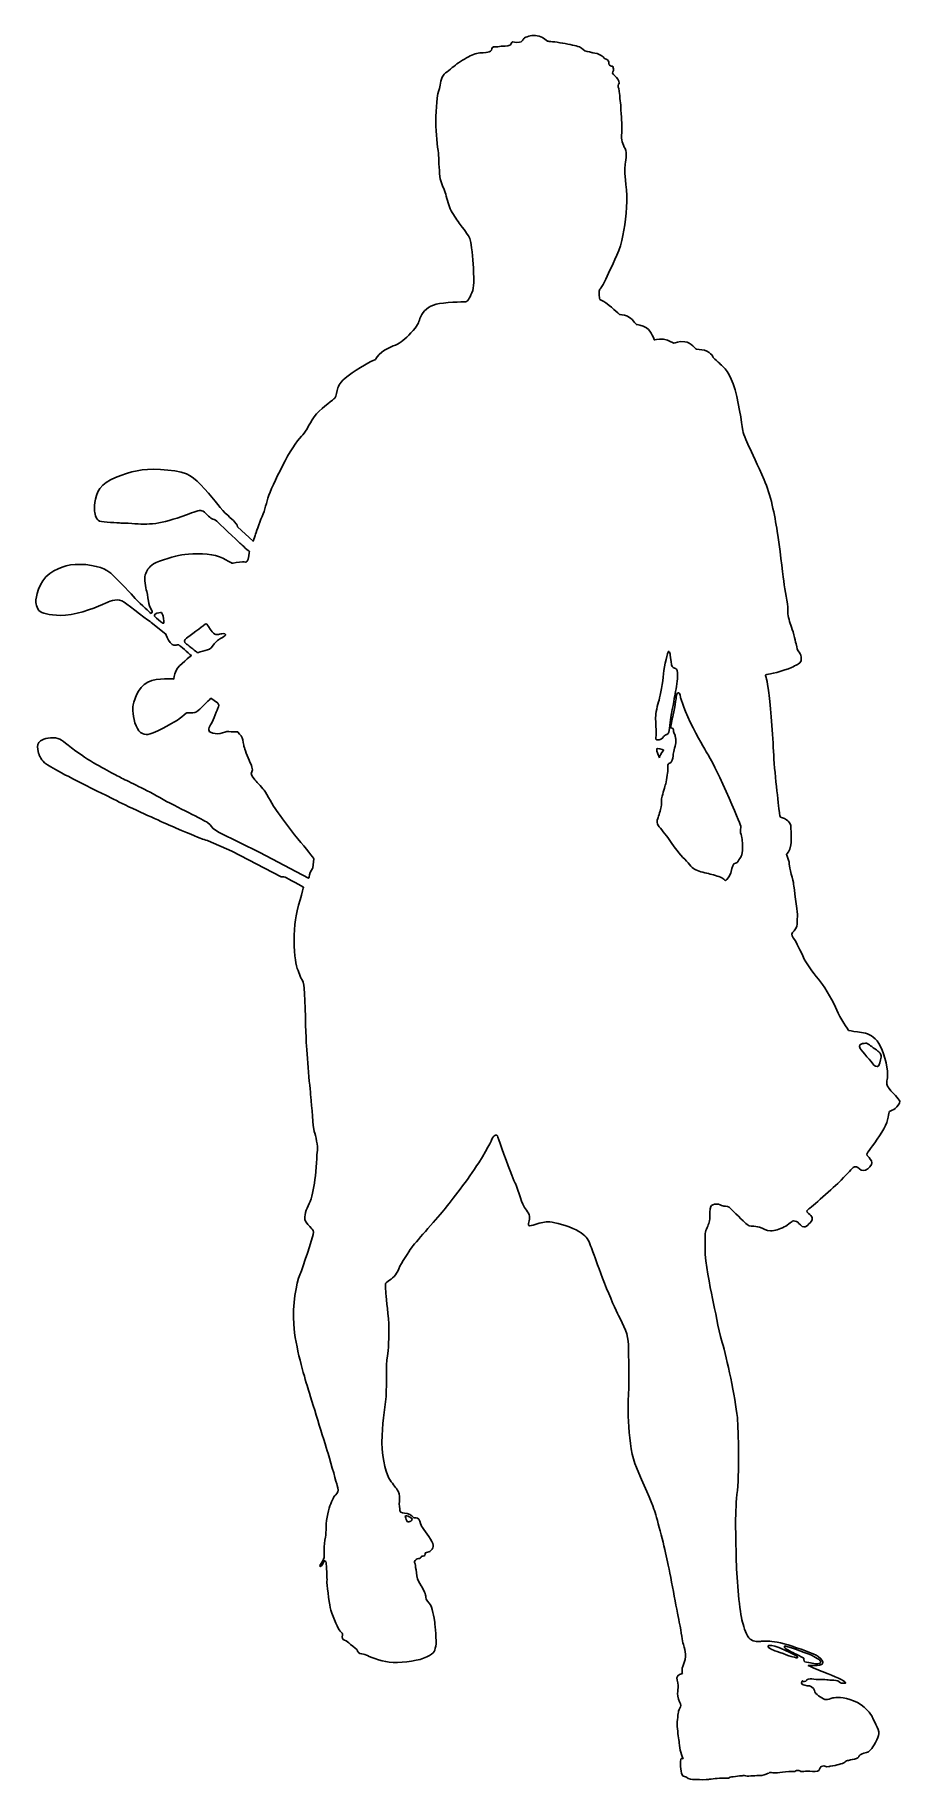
# Model space of a CAD drawing. Header units: centimetres. Extents: x -4.2 to 4.2, y -8.5 to 8.5.
import ezdxf

# ---------------------------------------------------------------- set-up
doc = ezdxf.new("R2010")
doc.units = ezdxf.units.CM
doc.header["$MEASUREMENT"] = 0
doc.layers.add('Camada 1', color=7, linetype='Continuous')

msp = doc.modelspace()

# ---------------------------------------------------------------- linework, layer by layer
at = {"layer": 'Camada 1'}
msp.add_open_spline([(1.17005, 8.38113), (1.20704, 8.37777), (1.20704, 8.371), (1.20704, 8.371), (1.20704, 8.371), (1.20704, 8.371), (1.21376, 8.371), (1.24398, 8.36431), (1.24398, 8.36431), (1.2743, 8.35762), (1.30454, 8.3509), (1.32476, 8.32737), (1.32476, 8.32737), (1.34487, 8.30382), (1.34487, 8.31388), (1.36847, 8.2971), (1.36847, 8.2971), (1.39194, 8.28027), (1.37183, 8.27014), (1.38527, 8.25003), (1.38527, 8.25003), (1.39866, 8.22976), (1.4189, 8.23656), (1.4189, 8.23656), (1.4189, 8.23656), (1.4189, 8.23656), (1.4189, 8.2332), (1.42562, 8.20968), (1.42562, 8.20968), (1.43229, 8.18613), (1.40541, 8.176), (1.42562, 8.15589), (1.42562, 8.15589), (1.44573, 8.13562), (1.46933, 8.12223), (1.47941, 8.08855), (1.47941, 8.08855), (1.48944, 8.05497), (1.47605, 8.06172), (1.47605, 8.06172), (1.47605, 8.06172), (1.47605, 8.06172), (1.47605, 8.06172), (1.47269, 8.04825), (1.47269, 8.04825), (1.46933, 8.03476), (1.47605, 8.03476), (1.48272, 7.99105), (1.48272, 7.99105), (1.48944, 7.94731), (1.48944, 7.95411), (1.48944, 7.92049), (1.48944, 7.92049), (1.48944, 7.88683), (1.49957, 7.86665), (1.49957, 7.83305), (1.49957, 7.83305), (1.49957, 7.79939), (1.50293, 7.74894), (1.50634, 7.70523), (1.50634, 7.70523), (1.50965, 7.66149), (1.50965, 7.60434), (1.50634, 7.56397), (1.50634, 7.56397), (1.50293, 7.52367), (1.51642, 7.4698), (1.53989, 7.42951), (1.53989, 7.42951), (1.56352, 7.38913), (1.54666, 7.29833), (1.53989, 7.26139), (1.53989, 7.26139), (1.53317, 7.22437), (1.53989, 7.17392), (1.55344, 7.02599), (1.55344, 7.02599), (1.56688, 6.87803), (1.54331, 6.7132), (1.51981, 6.57874), (1.51981, 6.57874), (1.49624, 6.4442), (1.42564, 6.3131), (1.39196, 6.23907), (1.39196, 6.23907), (1.35836, 6.16517), (1.31465, 6.06765), (1.29443, 6.0541), (1.29443, 6.0541), (1.27432, 6.04069), (1.29443, 5.95324), (1.29443, 5.95324), (1.29443, 5.95324), (1.29443, 5.95324), (1.32475, 5.93647), (1.35158, 5.91964), (1.35158, 5.91964), (1.37857, 5.90281), (1.48609, 5.80531), (1.48609, 5.80531), (1.48609, 5.80531), (1.48609, 5.80531), (1.52313, 5.80531), (1.56351, 5.78854), (1.56351, 5.78854), (1.60386, 5.77169), (1.65095, 5.70779), (1.65095, 5.70779), (1.65095, 5.70779), (1.65095, 5.70779), (1.70469, 5.70446), (1.75184, 5.67413), (1.75184, 5.67413), (1.79891, 5.64394), (1.82574, 5.5565), (1.82574, 5.5565), (1.82574, 5.5565), (1.82574, 5.5565), (1.85942, 5.56991), (1.91655, 5.56319), (1.91655, 5.56319), (1.97381, 5.5565), (2.00405, 5.52617), (2.01752, 5.52617), (2.01752, 5.52617), (2.03091, 5.52617), (2.06454, 5.54641), (2.12505, 5.53966), (2.12505, 5.53966), (2.18561, 5.53289), (2.23604, 5.46568), (2.23604, 5.46568), (2.23604, 5.46568), (2.23604, 5.46568), (2.28647, 5.46568), (2.31671, 5.45563), (2.31671, 5.45563), (2.39288, 5.43042), (2.40415, 5.38496), (2.40415, 5.38496), (2.40415, 5.38496), (2.421, 5.36483), (2.44786, 5.34122), (2.46466, 5.32781), (2.46466, 5.32781), (2.48151, 5.3144), (2.54874, 5.26389), (2.59917, 5.12607), (2.59917, 5.12607), (2.64965, 4.9882), (2.68661, 4.71911), (2.68998, 4.68551), (2.68998, 4.68551), (2.69334, 4.65191), (2.72697, 4.56782), (2.7539, 4.51403), (2.7539, 4.51403), (2.78078, 4.46024), (2.83798, 4.32909), (2.90191, 4.18783), (2.90191, 4.18783), (2.96573, 4.0466), (3.0061, 3.83808), (3.0296, 3.68338), (3.0296, 3.68338), (3.05323, 3.5287), (3.08344, 3.29333), (3.09358, 3.19583), (3.09358, 3.19583), (3.10361, 3.0983), (3.13729, 2.99409), (3.13388, 2.90664), (3.13388, 2.90664), (3.13258, 2.86989), (3.14737, 2.80911), (3.16412, 2.76541), (3.16412, 2.76541), (3.18092, 2.72167), (3.20447, 2.62084), (3.21455, 2.58044), (3.21455, 2.58044), (3.22468, 2.54006), (3.22468, 2.52329), (3.24484, 2.49969), (3.24484, 2.49969), (3.265, 2.47622), (3.26164, 2.46609), (3.265, 2.42913), (3.265, 2.42913), (3.26836, 2.39211), (3.22129, 2.3787), (3.18769, 2.35846), (3.18769, 2.35846), (3.15406, 2.33835), (2.97581, 2.28456), (2.94565, 2.28456), (2.94565, 2.28456), (2.91533, 2.28456), (2.91533, 2.27107), (2.91533, 2.27107), (2.91533, 2.27107), (2.91533, 2.27107), (2.93213, 2.23069), (2.94901, 2.10295), (2.94901, 2.10295), (2.96576, 1.97513), (2.98595, 1.69266), (2.99608, 1.49094), (2.99608, 1.49094), (3.00611, 1.2892), (3.04982, 0.9563), (3.05323, 0.92261), (3.05323, 0.92261), (3.05654, 0.88898), (3.05736, 0.88686), (3.07334, 0.88226), (3.07334, 0.88226), (3.1198, 0.86882), (3.13226, 0.85202), (3.14404, 0.83855), (3.14404, 0.83855), (3.16751, 0.81172), (3.16415, 0.78812), (3.16415, 0.78812), (3.16415, 0.78812), (3.16415, 0.78812), (3.17087, 0.67382), (3.16415, 0.61331), (3.16415, 0.61331), (3.15743, 0.55275), (3.12044, 0.52248), (3.12044, 0.52248), (3.12044, 0.52248), (3.12044, 0.52248), (3.14407, 0.4552), (3.14407, 0.4552), (3.14407, 0.4552), (3.14407, 0.4552), (3.14743, 0.4552), (3.14743, 0.42493), (3.14743, 0.42493), (3.14743, 0.39469), (3.18773, 0.26353), (3.19114, 0.22985), (3.19114, 0.22985), (3.19445, 0.19625), (3.22805, -0.02902), (3.22805, -0.06267), (3.22805, -0.06267), (3.22805, -0.0963), (3.22474, -0.12987), (3.22474, -0.16022), (3.22474, -0.16022), (3.22474, -0.19046), (3.20117, -0.22748), (3.18098, -0.2443), (3.18098, -0.2443), (3.16082, -0.26107), (3.18098, -0.2914), (3.19789, -0.3115), (3.19789, -0.3115), (3.21464, -0.33171), (3.25835, -0.42585), (3.29536, -0.50319), (3.29536, -0.50319), (3.33235, -0.58058), (3.40294, -0.66125), (3.45345, -0.72518), (3.45345, -0.72518), (3.50383, -0.78902), (3.58796, -0.93362), (3.61485, -1.00432), (3.61485, -1.00432), (3.64178, -1.07486), (3.7292, -1.2027), (3.7292, -1.2027), (3.7292, -1.2027), (3.7292, -1.2027), (3.76619, -1.20939), (3.81664, -1.21611), (3.81664, -1.21611), (3.86707, -1.22286), (3.92086, -1.22958), (3.97132, -1.26651), (3.97132, -1.26651), (4.02175, -1.30353), (4.06879, -1.39433), (4.0957, -1.51874), (4.0957, -1.51874), (4.12258, -1.64315), (4.10919, -1.67683), (4.10242, -1.70715), (4.10242, -1.70715), (4.0957, -1.73734), (4.12258, -1.76427), (4.12258, -1.76427), (4.12258, -1.76427), (4.12258, -1.76427), (4.12258, -1.76427), (4.13613, -1.78438), (4.13613, -1.78438), (4.14952, -1.80459), (4.22683, -1.87185), (4.2303, -1.89537), (4.2303, -1.89537), (4.23361, -1.91894), (4.20337, -1.94921), (4.18654, -1.96599), (4.18654, -1.96599), (4.16971, -1.98277), (4.14283, -1.98276), (4.12934, -1.99631), (4.12934, -1.99631), (4.11595, -2.00972), (4.12603, -2.07693), (4.0756, -2.16437), (4.0756, -2.16437), (4.02517, -2.25184), (3.94114, -2.36611), (3.91756, -2.39308), (3.91756, -2.39308), (3.89399, -2.41999), (3.92428, -2.44015), (3.92428, -2.44015), (3.92428, -2.44015), (3.92428, -2.44015), (3.95791, -2.47717), (3.95791, -2.4973), (3.95791, -2.4973), (3.95791, -2.51757), (3.92428, -2.56128), (3.89399, -2.57133), (3.89399, -2.57133), (3.86375, -2.58141), (3.83679, -2.56461), (3.82004, -2.54437), (3.82004, -2.54437), (3.80319, -2.52424), (3.76961, -2.54778), (3.76961, -2.54778), (3.76961, -2.54778), (3.76961, -2.54778), (3.7259, -2.59821), (3.65526, -2.66883), (3.65526, -2.66883), (3.58462, -2.73945), (3.3593, -2.93783), (3.33244, -2.95466), (3.33244, -2.95466), (3.30551, -2.97143), (3.33244, -2.99162), (3.34924, -3.00509), (3.34924, -3.00509), (3.36609, -3.01853), (3.37617, -3.032), (3.37281, -3.05219), (3.37281, -3.05219), (3.3694, -3.0723), (3.31902, -3.12614), (3.29214, -3.12614), (3.29214, -3.12614), (3.26515, -3.12614), (3.24502, -3.0892), (3.23158, -3.07907), (3.23158, -3.07907), (3.21809, -3.06896), (3.18451, -3.0656), (3.18451, -3.0656), (3.18451, -3.0656), (3.18451, -3.0656), (3.1408, -3.10262), (3.09712, -3.12614), (3.09712, -3.12614), (3.05341, -3.14969), (3.00626, -3.1631), (2.96591, -3.1631), (2.96591, -3.1631), (2.92556, -3.1631), (2.8886, -3.1396), (2.85838, -3.1295), (2.85838, -3.1295), (2.82806, -3.11942), (2.81126, -3.11942), (2.7776, -3.11942), (2.7776, -3.11942), (2.744, -3.11942), (2.71709, -3.08579), (2.71709, -3.08579), (2.71709, -3.08579), (2.71709, -3.08579), (2.58594, -2.96133), (2.5725, -2.94448), (2.5725, -2.94448), (2.55906, -2.92765), (2.52543, -2.92096), (2.50863, -2.92096), (2.50863, -2.92096), (2.49178, -2.92096), (2.4817, -2.91088), (2.45473, -2.90416), (2.45473, -2.90416), (2.4279, -2.89741), (2.40094, -2.90755), (2.38755, -2.91424), (2.38755, -2.91424), (2.37416, -2.92096), (2.3707, -2.96493), (2.3707, -3.02185), (2.3707, -3.02185), (2.3707, -3.09249), (2.3539, -3.09919), (2.3371, -3.14628), (2.3371, -3.14628), (2.32025, -3.19335), (2.32371, -3.19335), (2.32371, -3.33794), (2.32371, -3.33794), (2.32371, -3.48253), (2.37067, -3.70119), (2.39761, -3.82551), (2.39761, -3.82551), (2.42454, -3.94997), (2.44804, -4.10462), (2.49178, -4.25601), (2.49178, -4.25601), (2.53549, -4.40738), (2.61957, -4.79407), (2.63974, -4.99245), (2.63974, -4.99245), (2.65236, -5.11707), (2.66001, -5.55405), (2.63638, -5.74572), (2.63638, -5.74572), (2.61291, -5.93738), (2.6263, -6.20975), (2.62966, -6.39816), (2.62966, -6.39816), (2.63302, -6.58638), (2.66334, -6.89912), (2.69017, -6.99326), (2.69017, -6.99326), (2.70491, -7.04586), (2.73052, -7.13116), (2.76417, -7.16146), (2.76417, -7.16146), (2.7978, -7.1917), (2.86278, -7.18374), (2.86278, -7.18374), (2.86278, -7.18374), (2.86278, -7.18374), (2.86506, -7.18374), (2.87622, -7.1816), (2.87622, -7.1816), (2.88733, -7.17959), (2.91429, -7.17932), (2.93229, -7.17932), (2.93229, -7.17932), (2.95039, -7.17932), (3.03318, -7.18604), (3.13615, -7.21737), (3.13615, -7.21737), (3.23912, -7.2487), (3.39174, -7.30275), (3.43002, -7.32961), (3.43002, -7.32961), (3.46825, -7.35652), (3.48587, -7.3834), (3.47241, -7.40361), (3.47241, -7.40361), (3.45897, -7.42372), (3.3348, -7.41914), (3.3348, -7.41914), (3.3348, -7.41914), (3.3348, -7.41914), (3.43341, -7.46407), (3.48037, -7.48092), (3.48037, -7.48092), (3.52749, -7.49777), (3.67214, -7.55823), (3.69225, -7.5785), (3.69225, -7.5785), (3.71252, -7.59866), (3.69225, -7.58858), (3.6755, -7.59194), (3.6755, -7.59194), (3.65865, -7.59527), (3.65865, -7.59194), (3.63846, -7.5785), (3.63846, -7.5785), (3.61835, -7.56495), (3.59475, -7.56162), (3.56451, -7.56162), (3.56451, -7.56162), (3.53427, -7.56162), (3.52421, -7.55823), (3.49723, -7.5549), (3.49723, -7.5549), (3.47035, -7.55154), (3.45357, -7.56162), (3.4132, -7.5549), (3.4132, -7.5549), (3.37285, -7.54821), (3.35936, -7.54821), (3.33589, -7.55154), (3.33589, -7.55154), (3.31226, -7.5549), (3.32912, -7.56162), (3.3089, -7.57175), (3.3089, -7.57175), (3.28869, -7.5818), (3.27522, -7.56836), (3.27522, -7.56836), (3.27522, -7.56836), (3.27522, -7.56836), (3.26183, -7.58521), (3.27197, -7.59865), (3.27197, -7.59865), (3.28205, -7.61212), (3.31563, -7.61548), (3.34592, -7.61881), (3.34592, -7.61881), (3.37621, -7.62217), (3.39971, -7.66255), (3.39971, -7.67604), (3.39971, -7.67604), (3.39971, -7.68945), (3.46027, -7.73986), (3.49724, -7.74994), (3.49724, -7.74994), (3.53428, -7.75999), (3.54767, -7.74325), (3.5746, -7.73653), (3.5746, -7.73653), (3.60148, -7.72981), (3.68033, -7.72579), (3.7764, -7.76341), (3.7764, -7.76341), (3.88729, -7.80707), (3.95457, -7.90131), (3.96134, -7.9215), (3.96134, -7.9215), (3.96806, -7.94163), (4.02852, -8.04585), (4.02521, -8.08623), (4.02521, -8.08623), (4.02185, -8.12661), (3.96806, -8.22077), (3.94785, -8.24104), (3.94785, -8.24104), (3.92769, -8.26115), (3.91761, -8.26787), (3.90414, -8.27123), (3.90414, -8.27123), (3.89065, -8.27456), (3.8672, -8.27456), (3.84358, -8.2915), (3.84358, -8.2915), (3.82011, -8.30825), (3.84022, -8.30825), (3.82011, -8.32169), (3.82011, -8.32169), (3.7999, -8.33516), (3.7999, -8.33182), (3.76632, -8.3386), (3.76632, -8.3386), (3.73269, -8.34529), (3.73603, -8.34865), (3.71925, -8.34865), (3.71925, -8.34865), (3.70234, -8.34865), (3.69562, -8.36542), (3.68226, -8.3722), (3.68226, -8.3722), (3.66882, -8.37892), (3.6385, -8.38561), (3.61839, -8.39241), (3.61839, -8.39241), (3.59812, -8.3991), (3.54097, -8.40582), (3.54097, -8.40582), (3.54097, -8.40582), (3.54097, -8.40582), (3.53766, -8.40918), (3.51745, -8.40918), (3.51745, -8.40918), (3.49724, -8.40918), (3.49724, -8.3991), (3.47374, -8.40243), (3.47374, -8.40243), (3.45017, -8.40582), (3.44686, -8.43272), (3.4368, -8.44617), (3.4368, -8.44617), (3.42667, -8.45958), (3.38637, -8.45622), (3.3493, -8.45289), (3.3493, -8.45289), (3.31231, -8.44953), (3.29551, -8.45622), (3.27524, -8.45622), (3.27524, -8.45622), (3.25513, -8.45622), (3.24846, -8.44617), (3.22822, -8.44617), (3.22822, -8.44617), (3.20806, -8.44617), (3.2215, -8.45622), (3.17784, -8.45622), (3.17784, -8.45622), (3.13413, -8.45622), (3.08367, -8.46294), (3.05677, -8.46635), (3.05677, -8.46635), (3.02984, -8.46971), (2.98618, -8.46971), (2.97269, -8.46635), (2.97269, -8.46635), (2.95925, -8.46294), (2.95258, -8.46971), (2.93575, -8.47648), (2.93575, -8.47648), (2.9189, -8.4832), (2.88868, -8.49661), (2.85503, -8.49661), (2.85503, -8.49661), (2.82138, -8.49661), (2.80119, -8.49661), (2.77095, -8.49997), (2.77095, -8.49997), (2.74063, -8.5033), (2.72724, -8.49997), (2.71044, -8.49661), (2.71044, -8.49661), (2.69359, -8.49325), (2.68015, -8.49997), (2.66006, -8.49997), (2.66006, -8.49997), (2.63979, -8.49997), (2.60286, -8.51002), (2.58264, -8.51002), (2.58264, -8.51002), (2.56242, -8.51002), (2.56243, -8.51679), (2.55232, -8.52015), (2.55232, -8.52015), (2.54229, -8.52356), (2.53557, -8.52015), (2.49858, -8.52015), (2.49858, -8.52015), (2.46159, -8.52015), (2.38092, -8.53028), (2.35729, -8.53362), (2.35729, -8.53362), (2.33382, -8.53701), (2.27336, -8.53701), (2.24304, -8.53362), (2.24304, -8.53362), (2.21272, -8.53029), (2.18925, -8.54034), (2.15896, -8.52357), (2.15896, -8.52357), (2.12877, -8.50666), (2.13208, -8.5033), (2.11184, -8.5033), (2.11184, -8.5033), (2.09173, -8.5033), (2.08165, -8.41586), (2.08165, -8.36207), (2.08165, -8.36207), (2.08165, -8.30828), (2.10853, -8.33183), (2.10853, -8.33183), (2.10853, -8.33183), (2.10853, -8.33183), (2.09173, -8.29487), (2.08501, -8.26791), (2.08501, -8.26791), (2.07824, -8.24108), (2.07493, -8.2074), (2.07152, -8.1771), (2.07152, -8.1771), (2.06821, -8.14691), (2.05472, -8.07288), (2.05136, -8.01573), (2.05136, -8.01573), (2.048, -7.9585), (2.06139, -7.88455), (2.0648, -7.86434), (2.0648, -7.86434), (2.06821, -7.84415), (2.08501, -7.83074), (2.08501, -7.81058), (2.08501, -7.81058), (2.08501, -7.79037), (2.0648, -7.76007), (2.05808, -7.71975), (2.05808, -7.71975), (2.05136, -7.67943), (2.05808, -7.66263), (2.06139, -7.63572), (2.06139, -7.63572), (2.0648, -7.60873), (2.048, -7.56844), (2.048, -7.53819), (2.048, -7.53819), (2.048, -7.50787), (2.10179, -7.49784), (2.10179, -7.49784), (2.10179, -7.49784), (2.10179, -7.49784), (2.09171, -7.45074), (2.10851, -7.41709), (2.10851, -7.41709), (2.12531, -7.38346), (2.13544, -7.33298), (2.13208, -7.30615), (2.13208, -7.30615), (2.12877, -7.27919), (2.12531, -7.24903), (2.11181, -7.21198), (2.11181, -7.21198), (2.09842, -7.17496), (2.09506, -7.10771), (2.07151, -6.99333), (2.07151, -6.99333), (2.04799, -6.87906), (1.9807, -6.51584), (1.95049, -6.3746), (1.95049, -6.3746), (1.9202, -6.23337), (1.84627, -5.95087), (1.82264, -5.88703), (1.82264, -5.88703), (1.79917, -5.82311), (1.71577, -5.62721), (1.65122, -5.48007), (1.65122, -5.48007), (1.56378, -5.28169), (1.56714, -4.86132), (1.57386, -4.75712), (1.57386, -4.75712), (1.58058, -4.6529), (1.57386, -4.37377), (1.57386, -4.2796), (1.57386, -4.2796), (1.57386, -4.18543), (1.52679, -4.08791), (1.47633, -3.99377), (1.47633, -3.99377), (1.45297, -3.95022), (1.39209, -3.80959), (1.33991, -3.67741), (1.33991, -3.67741), (1.28797, -3.54544), (1.24514, -3.42182), (1.23088, -3.38507), (1.23088, -3.38507), (1.2149, -3.34364), (1.19384, -3.27416), (1.17032, -3.24048), (1.17032, -3.24048), (1.14675, -3.20682), (1.09637, -3.16309), (0.99215, -3.12613), (0.99215, -3.12613), (0.88793, -3.08919), (0.80379, -3.07229), (0.76678, -3.0757), (0.76678, -3.0757), (0.72984, -3.07906), (0.66925, -3.09925), (0.62219, -3.11264), (0.62219, -3.11264), (0.57512, -3.12613), (0.60208, -3.07229), (0.60544, -3.03541), (0.60544, -3.03541), (0.60875, -2.99839), (0.5684, -2.95463), (0.54824, -2.921), (0.54824, -2.921), (0.52803, -2.88737), (0.47088, -2.70917), (0.47088, -2.70917), (0.47088, -2.70917), (0.47088, -2.70917), (0.46416, -2.70917), (0.43053, -2.61836), (0.43053, -2.61836), (0.39693, -2.52753), (0.30551, -2.28652), (0.29602, -2.24845), (0.29602, -2.24845), (0.28258, -2.19466), (0.24223, -2.25181), (0.24223, -2.25181), (0.24223, -2.25181), (0.24223, -2.25181), (0.2154, -2.3292), (0.10777, -2.49726), (0.10777, -2.49726), (0.00011, -2.66543), (-0.15454, -2.86381), (-0.23529, -2.96134), (-0.23529, -2.96134), (-0.31599, -3.05887), (-0.52784, -3.29424), (-0.55131, -3.33125), (-0.55131, -3.33125), (-0.57491, -3.36827), (-0.6522, -3.47248), (-0.67577, -3.53636), (-0.67577, -3.53636), (-0.69932, -3.60026), (-0.73961, -3.63053), (-0.77996, -3.65746), (-0.77996, -3.65746), (-0.82034, -3.68429), (-0.80351, -3.6944), (-0.80351, -3.75499), (-0.80351, -3.75499), (-0.80351, -3.79992), (-0.78105, -3.93745), (-0.77446, -4.07447), (-0.77446, -4.07447), (-0.76816, -4.20621), (-0.77769, -4.33778), (-0.78668, -4.38713), (-0.78668, -4.38713), (-0.80692, -4.49812), (-0.79004, -4.64272), (-0.80017, -4.78395), (-0.80017, -4.78395), (-0.8103, -4.92518), (-0.84047, -5.05295), (-0.84047, -5.23456), (-0.84047, -5.23456), (-0.84047, -5.41617), (-0.79004, -5.56076), (-0.75985, -5.6045), (-0.75985, -5.6045), (-0.72953, -5.64818), (-0.70262, -5.67845), (-0.68246, -5.71205), (-0.68246, -5.71205), (-0.6623, -5.74568), (-0.66569, -5.78272), (-0.66902, -5.81291), (-0.66902, -5.81291), (-0.67238, -5.84323), (-0.66796, -5.88361), (-0.66354, -5.90588), (-0.66354, -5.90588), (-0.65909, -5.92813), (-0.62986, -5.92398), (-0.59398, -5.9307), (-0.59398, -5.9307), (-0.55802, -5.93739), (-0.52897, -5.97309), (-0.52897, -5.97309), (-0.52897, -5.97309), (-0.52897, -5.97309), (-0.51095, -5.97111), (-0.49304, -5.97552), (-0.49304, -5.97552), (-0.47521, -5.97989), (-0.46177, -6.02696), (-0.45719, -6.045), (-0.45719, -6.045), (-0.45256, -6.0631), (-0.38342, -6.14589), (-0.35207, -6.20409), (-0.35207, -6.20409), (-0.32074, -6.26238), (-0.35416, -6.28481), (-0.35416, -6.28481), (-0.35416, -6.28481), (-0.35416, -6.28481), (-0.37207, -6.3027), (-0.37207, -6.3027), (-0.37207, -6.3027), (-0.37207, -6.3027), (-0.41472, -6.31617), (-0.41472, -6.31617), (-0.41472, -6.31617), (-0.41472, -6.31617), (-0.41678, -6.33194), (-0.42141, -6.34099), (-0.42141, -6.34099), (-0.42604, -6.35004), (-0.45274, -6.34977), (-0.45274, -6.34977), (-0.45274, -6.34977), (-0.45274, -6.34977), (-0.45946, -6.36789), (-0.47295, -6.37004), (-0.47295, -6.37004), (-0.48636, -6.37205), (-0.50219, -6.37673), (-0.51557, -6.39017), (-0.51557, -6.39017), (-0.52898, -6.40358), (-0.51557, -6.41499), (-0.51329, -6.43957), (-0.51329, -6.43957), (-0.51096, -6.46415), (-0.50218, -6.4978), (-0.49744, -6.54046), (-0.49744, -6.54046), (-0.49289, -6.58319), (-0.47733, -6.60547), (-0.45505, -6.63899), (-0.45505, -6.63899), (-0.43272, -6.67265), (-0.40798, -6.72882), (-0.41007, -6.75128), (-0.41007, -6.75128), (-0.41213, -6.77382), (-0.37874, -6.80719), (-0.3676, -6.8206), (-0.3676, -6.8206), (-0.35649, -6.83409), (-0.32262, -6.95742), (-0.32262, -6.99552), (-0.32262, -6.99552), (-0.32262, -7.03354), (-0.30243, -7.17496), (-0.31384, -7.23089), (-0.31384, -7.23089), (-0.32511, -7.28682), (-0.33276, -7.30823), (-0.43253, -7.34757), (-0.43253, -7.34757), (-0.51095, -7.37845), (-0.67904, -7.39467), (-0.76882, -7.38556), (-0.76882, -7.38556), (-0.85857, -7.37656), (-0.97731, -7.32733), (-0.99308, -7.31621), (-0.99308, -7.31621), (-1.00885, -7.30507), (-1.03343, -7.30949), (-1.05571, -7.30041), (-1.05571, -7.30041), (-1.07799, -7.29136), (-1.07584, -7.27797), (-1.08722, -7.26239), (-1.08722, -7.26239), (-1.09857, -7.24683), (-1.15215, -7.21305), (-1.16562, -7.1972), (-1.16562, -7.1972), (-1.17911, -7.18143), (-1.20367, -7.17265), (-1.21941, -7.1636), (-1.21941, -7.1636), (-1.23521, -7.15455), (-1.22613, -7.12116), (-1.22613, -7.10973), (-1.22613, -7.10973), (-1.22613, -7.09846), (-1.24883, -7.08626), (-1.25973, -7.06946), (-1.25973, -7.06946), (-1.27785, -7.04231), (-1.33606, -6.90801), (-1.3472, -6.85208), (-1.3472, -6.85208), (-1.35834, -6.79623), (-1.38086, -6.61443), (-1.37858, -6.59194), (-1.37858, -6.59194), (-1.37623, -6.56945), (-1.3853, -6.43279), (-1.3853, -6.41268), (-1.3853, -6.41268), (-1.3853, -6.39249), (-1.40543, -6.39477), (-1.40543, -6.39477), (-1.40543, -6.39477), (-1.40543, -6.39477), (-1.43025, -6.4507), (-1.44364, -6.4507), (-1.44364, -6.4507), (-1.45713, -6.4507), (-1.43695, -6.41937), (-1.42795, -6.40596), (-1.42795, -6.40596), (-1.41887, -6.39249), (-1.40541, -6.35648), (-1.40541, -6.35648), (-1.40541, -6.35648), (-1.40541, -6.35648), (-1.40567, -6.30068), (-1.40567, -6.25792), (-1.40567, -6.25792), (-1.40567, -6.2153), (-1.39196, -6.15934), (-1.38985, -6.14362), (-1.38985, -6.14362), (-1.38776, -6.12782), (-1.38985, -6.01585), (-1.37178, -5.9328), (-1.37178, -5.9328), (-1.35374, -5.84977), (-1.32934, -5.80733), (-1.31587, -5.77807), (-1.31587, -5.77807), (-1.30246, -5.74886), (-1.29447, -5.75582), (-1.281, -5.73563), (-1.281, -5.73563), (-1.26751, -5.71542), (-1.26751, -5.68853), (-1.27764, -5.65829), (-1.27764, -5.65829), (-1.28777, -5.62802), (-1.3314, -5.46327), (-1.36847, -5.34214), (-1.36847, -5.34214), (-1.40541, -5.22117), (-1.53325, -4.81086), (-1.56683, -4.69994), (-1.56683, -4.69994), (-1.60046, -4.58895), (-1.6879, -4.29968), (-1.70465, -4.07785), (-1.70465, -4.07785), (-1.71793, -3.89997), (-1.67782, -3.66751), (-1.64417, -3.59348), (-1.64417, -3.59348), (-1.61057, -3.51958), (-1.52312, -3.23375), (-1.51307, -3.20007), (-1.51307, -3.20007), (-1.50294, -3.16641), (-1.51976, -3.153), (-1.53326, -3.13623), (-1.53326, -3.13623), (-1.54667, -3.1194), (-1.58702, -3.0858), (-1.59374, -3.05548), (-1.59374, -3.05548), (-1.60046, -3.02516), (-1.58369, -2.95129), (-1.55339, -2.89742), (-1.55339, -2.89742), (-1.52312, -2.84363), (-1.51309, -2.75624), (-1.49624, -2.66207), (-1.49624, -2.66207), (-1.47939, -2.5679), (-1.47939, -2.4132), (-1.47269, -2.37621), (-1.47269, -2.37621), (-1.466, -2.33919), (-1.48952, -2.23162), (-1.50296, -2.19127), (-1.50296, -2.19127), (-1.51643, -2.15089), (-1.52656, -1.94238), (-1.53662, -1.85165), (-1.53662, -1.85165), (-1.54667, -1.76082), (-1.58033, -1.37746), (-1.58369, -1.26642), (-1.58369, -1.26642), (-1.58702, -1.15551), (-1.5971, -0.80583), (-1.6038, -0.75874), (-1.6038, -0.75874), (-1.6106, -0.71159), (-1.63412, -0.6914), (-1.63412, -0.6914), (-1.63412, -0.6914), (-1.63412, -0.6914), (-1.63412, -0.6914), (-1.64081, -0.67127), (-1.64081, -0.67127), (-1.64753, -0.651), (-1.67447, -0.60057), (-1.68791, -0.50985), (-1.68791, -0.50985), (-1.7013, -0.41894), (-1.70466, -0.23749), (-1.68791, -0.11972), (-1.68791, -0.11972), (-1.67489, -0.02637), (-1.60713, 0.19976), (-1.60713, 0.19976), (-1.60713, 0.19976), (-1.60713, 0.19976), (-1.76863, 0.28715), (-1.78874, 0.29729), (-1.78874, 0.29729), (-1.80893, 0.30737), (-1.82576, 0.30065), (-1.82576, 0.30065), (-1.82576, 0.30065), (-1.82576, 0.30065), (-2.30997, 0.55282), (-2.30997, 0.55282), (-2.30997, 0.55282), (-2.30997, 0.55282), (-2.54204, 0.65371), (-2.54204, 0.65371), (-2.54204, 0.65371), (-2.54204, 0.65371), (-2.58239, 0.66718), (-2.59583, 0.67059), (-2.59583, 0.67059), (-2.60922, 0.67392), (-2.71008, 0.71761), (-2.85467, 0.77814), (-2.85467, 0.77814), (-2.96045, 0.82248), (-3.15045, 0.90826), (-3.35598, 1.00637), (-3.35598, 1.00637), (-3.43117, 1.0423), (-3.50267, 1.07992), (-3.58106, 1.11776), (-3.58106, 1.11776), (-3.87361, 1.25899), (-4.07541, 1.36999), (-4.12584, 1.40362), (-4.12584, 1.40362), (-4.17627, 1.43728), (-4.19646, 1.49443), (-4.19646, 1.49443), (-4.19646, 1.49443), (-4.19646, 1.49443), (-4.23866, 1.5951), (-4.18297, 1.63233), (-4.18297, 1.63233), (-4.15294, 1.65233), (-4.07206, 1.67604), (-4.01485, 1.65588), (-4.01485, 1.65588), (-3.95773, 1.63569), (-3.94423, 1.60545), (-3.78286, 1.49443), (-3.78286, 1.49443), (-3.62136, 1.38352), (-3.47007, 1.31282), (-3.40287, 1.27586), (-3.40287, 1.27586), (-3.33561, 1.23892), (-3.1876, 1.17495), (-3.01618, 1.07742), (-3.01618, 1.07742), (-2.84465, 0.97989), (-2.58912, 0.86229), (-2.54874, 0.83197), (-2.54874, 0.83197), (-2.50839, 0.80165), (-2.49831, 0.77818), (-2.49831, 0.77818), (-2.49831, 0.77818), (-2.49831, 0.77818), (-2.43447, 0.73447), (-2.43447, 0.73447), (-2.43447, 0.73447), (-2.43447, 0.73447), (-2.03759, 0.53945), (-2.03759, 0.53945), (-2.03759, 0.53945), (-2.03759, 0.53945), (-1.56007, 0.28722), (-1.56007, 0.28722), (-1.56007, 0.28722), (-1.56007, 0.28722), (-1.55671, 0.29058), (-1.55002, 0.32082), (-1.55002, 0.32082), (-1.5433, 0.35114), (-1.51639, 0.38818), (-1.51639, 0.38818), (-1.51639, 0.38818), (-1.51639, 0.38818), (-1.50626, 0.47891), (-1.50626, 0.47891), (-1.50626, 0.47891), (-1.50626, 0.47891), (-1.58368, 0.57982), (-1.66435, 0.67399), (-1.66435, 0.67399), (-1.74505, 0.76821), (-1.83919, 0.90606), (-1.87287, 0.94971), (-1.87287, 0.94971), (-1.90647, 0.99345), (-1.96368, 1.10783), (-1.99392, 1.14817), (-1.99392, 1.14817), (-2.02419, 1.18847), (-2.07459, 1.23898), (-2.09145, 1.25906), (-2.09145, 1.25906), (-2.10828, 1.27927), (-2.13175, 1.30616), (-2.115, 1.3297), (-2.115, 1.3297), (-2.09815, 1.35325), (-2.11836, 1.39026), (-2.14191, 1.44403), (-2.14191, 1.44403), (-2.16546, 1.4978), (-2.19234, 1.58193), (-2.19234, 1.58193), (-2.19234, 1.58193), (-2.19234, 1.58193), (-2.20247, 1.64244), (-2.20917, 1.6626), (-2.20917, 1.6626), (-2.21586, 1.68281), (-2.25288, 1.71983), (-2.25288, 1.71983), (-2.25288, 1.71983), (-2.25288, 1.71983), (-2.31675, 1.71983), (-2.34027, 1.72316), (-2.34027, 1.72316), (-2.36384, 1.72652), (-2.39078, 1.70977), (-2.42438, 1.70297), (-2.42438, 1.70297), (-2.45801, 1.69628), (-2.4883, 1.70636), (-2.51849, 1.71644), (-2.51849, 1.71644), (-2.54881, 1.72652), (-2.53198, 1.76687), (-2.5118, 1.80047), (-2.5118, 1.80047), (-2.49167, 1.8341), (-2.45129, 1.9417), (-2.44124, 1.96525), (-2.44124, 1.96525), (-2.43111, 1.9888), (-2.45129, 2.00565), (-2.45129, 2.00565), (-2.45129, 2.00565), (-2.45129, 2.00565), (-2.51513, 2.04936), (-2.51513, 2.04936), (-2.51513, 2.04936), (-2.51513, 2.04936), (-2.6026, 1.96189), (-2.63959, 1.92821), (-2.63959, 1.92821), (-2.67661, 1.89463), (-2.75053, 1.9081), (-2.75053, 1.9081), (-2.75053, 1.9081), (-2.75053, 1.9081), (-2.79424, 1.87108), (-2.82456, 1.84754), (-2.82456, 1.84754), (-2.85475, 1.82399), (-3.033, 1.72649), (-3.09015, 1.70636), (-3.09015, 1.70636), (-3.14735, 1.68615), (-3.19442, 1.68615), (-3.23474, 1.75338), (-3.23474, 1.75338), (-3.27512, 1.82064), (-3.28181, 1.92822), (-3.27845, 1.96523), (-3.27845, 1.96523), (-3.27512, 2.00225), (-3.23474, 2.16025), (-3.13386, 2.20735), (-3.13386, 2.20735), (-3.03298, 2.25445), (-2.87835, 2.23764), (-2.87835, 2.23764), (-2.87835, 2.23764), (-2.87835, 2.23764), (-2.87835, 2.27127), (-2.85472, 2.3217), (-2.85472, 2.3217), (-2.83125, 2.37213), (-2.70676, 2.46629), (-2.70676, 2.46629), (-2.70676, 2.46629), (-2.70676, 2.46629), (-2.80095, 2.54696), (-2.81775, 2.56387), (-2.81775, 2.56387), (-2.8346, 2.58062), (-2.8413, 2.57056), (-2.85469, 2.57056), (-2.85469, 2.57056), (-2.86826, 2.57056), (-2.88501, 2.56043), (-2.91525, 2.59406), (-2.91525, 2.59406), (-2.93771, 2.61888), (-2.95563, 2.67814), (-2.95563, 2.67814), (-2.95563, 2.67814), (-2.95563, 2.67814), (-3.10022, 2.79249), (-3.10022, 2.79249), (-3.10022, 2.79249), (-3.10022, 2.79249), (-3.31543, 2.95055), (-3.36586, 2.99093), (-3.36586, 2.99093), (-3.41629, 3.03123), (-3.50373, 3.00098), (-3.53064, 2.98752), (-3.53064, 2.98752), (-3.55755, 2.97406), (-3.73244, 2.89335), (-3.88375, 2.86983), (-3.88375, 2.86983), (-4.03507, 2.84633), (-4.12248, 2.87316), (-4.16958, 2.88999), (-4.16958, 2.88999), (-4.21694, 2.9065), (-4.23038, 2.97034), (-4.23038, 2.99731), (-4.23038, 2.99731), (-4.23038, 3.02414), (-4.20347, 3.19569), (-4.09248, 3.26965), (-4.09248, 3.26965), (-3.98157, 3.34363), (-3.8941, 3.37059), (-3.73945, 3.35704), (-3.73945, 3.35704), (-3.58472, 3.34363), (-3.51074, 3.28984), (-3.48386, 3.26287), (-3.48386, 3.26287), (-3.45695, 3.23604), (-3.32244, 3.10486), (-3.27537, 3.04774), (-3.27537, 3.04774), (-3.22827, 2.99059), (-3.13017, 2.9077), (-3.11397, 2.88965), (-3.11397, 2.88965), (-3.09037, 2.86277), (-3.09037, 2.89978), (-3.09037, 2.89978), (-3.09037, 2.89978), (-3.09037, 2.89978), (-3.12069, 2.95357), (-3.12403, 2.97704), (-3.12403, 2.97704), (-3.12739, 3.00064), (-3.13408, 3.05779), (-3.14414, 3.09481), (-3.14414, 3.09481), (-3.15427, 3.13183), (-3.17113, 3.21586), (-3.15771, 3.25618), (-3.15771, 3.25618), (-3.14414, 3.29656), (-3.12739, 3.33021), (-3.07693, 3.36384), (-3.07693, 3.36384), (-3.02653, 3.39744), (-2.84156, 3.44787), (-2.81465, 3.45128), (-2.81465, 3.45128), (-2.78774, 3.45461), (-2.61629, 3.4748), (-2.50866, 3.45461), (-2.50866, 3.45461), (-2.40111, 3.43442), (-2.31028, 3.37058), (-2.31028, 3.37058), (-2.31028, 3.37058), (-2.31028, 3.37058), (-2.23294, 3.38399), (-2.20606, 3.38399), (-2.20606, 3.38399), (-2.1791, 3.38399), (-2.16904, 3.3773), (-2.15899, 3.39071), (-2.15899, 3.39071), (-2.14894, 3.4042), (-2.1388, 3.48488), (-2.1388, 3.48488), (-2.1388, 3.48488), (-2.1388, 3.48488), (-2.21278, 3.5488), (-2.23297, 3.56899), (-2.23297, 3.56899), (-2.25316, 3.5891), (-2.44485, 3.76737), (-2.45826, 3.7842), (-2.45826, 3.7842), (-2.47175, 3.80103), (-2.49192, 3.80103), (-2.50869, 3.80775), (-2.50869, 3.80775), (-2.52552, 3.81444), (-2.57259, 3.87501), (-2.60286, 3.88506), (-2.60286, 3.88506), (-2.63318, 3.89519), (-2.68025, 3.87159), (-2.75418, 3.84476), (-2.75418, 3.84476), (-3.01143, 3.7512), (-3.12343, 3.74361), (-3.28888, 3.76065), (-3.28888, 3.76065), (-3.34315, 3.76629), (-3.36958, 3.76065), (-3.39643, 3.76398), (-3.39643, 3.76398), (-3.42334, 3.76734), (-3.56791, 3.7707), (-3.60495, 3.78419), (-3.60495, 3.78419), (-3.64197, 3.79766), (-3.65538, 3.86486), (-3.65538, 3.89518), (-3.65538, 3.89518), (-3.65538, 3.92542), (-3.65538, 4.05988), (-3.57463, 4.13391), (-3.57463, 4.13391), (-3.49401, 4.20781), (-3.30904, 4.26842), (-3.18794, 4.2852), (-3.18794, 4.2852), (-3.06695, 4.30195), (-2.79789, 4.28184), (-2.71719, 4.22805), (-2.71719, 4.22805), (-2.63652, 4.17426), (-2.51206, 4.02967), (-2.44819, 3.94558), (-2.44819, 3.94558), (-2.38429, 3.86147), (-2.30696, 3.80435), (-2.28341, 3.77738), (-2.28341, 3.77738), (-2.25986, 3.75055), (-2.25314, 3.72695), (-2.25314, 3.72695), (-2.25314, 3.72695), (-2.25314, 3.72695), (-2.10185, 3.58572), (-2.10185, 3.58572), (-2.10185, 3.58572), (-2.10185, 3.58572), (-2.08828, 3.61935), (-2.08158, 3.64292), (-2.08158, 3.64292), (-2.07486, 3.66647), (-2.04464, 3.76061), (-2.01438, 3.82781), (-2.01438, 3.82781), (-1.98406, 3.89517), (-1.974, 3.96235), (-1.94712, 4.03641), (-1.94712, 4.03641), (-1.92021, 4.11031), (-1.85629, 4.24485), (-1.78903, 4.37267), (-1.78903, 4.37267), (-1.72183, 4.50044), (-1.6478, 4.59794), (-1.61419, 4.62818), (-1.61419, 4.62818), (-1.58059, 4.6585), (-1.54357, 4.75936), (-1.47965, 4.83334), (-1.47965, 4.83334), (-1.41583, 4.90732), (-1.31487, 4.96788), (-1.30148, 4.98807), (-1.30148, 4.98807), (-1.28807, 5.0082), (-1.28465, 5.05191), (-1.27116, 5.08893), (-1.27116, 5.08893), (-1.25775, 5.12595), (-1.24433, 5.15285), (-1.13334, 5.23352), (-1.13334, 5.23352), (-1.02237, 5.31427), (-0.90471, 5.3647), (-0.90471, 5.3647), (-0.90471, 5.3647), (-0.90471, 5.3647), (-0.87775, 5.41177), (-0.84073, 5.43865), (-0.84073, 5.43865), (-0.80377, 5.46556), (-0.73984, 5.49244), (-0.68941, 5.51599), (-0.68941, 5.51599), (-0.63898, 5.53954), (-0.59524, 5.58319), (-0.53473, 5.6505), (-0.53473, 5.6505), (-0.47425, 5.7177), (-0.48433, 5.73117), (-0.46078, 5.78496), (-0.46078, 5.78496), (-0.43723, 5.83883), (-0.38344, 5.8859), (-0.30939, 5.90603), (-0.30939, 5.90603), (-0.23549, 5.92627), (-0.04716, 5.92963), (-0.02356, 5.92963), (-0.02356, 5.92963), (-0.00009, 5.92963), (0.01338, 5.95982), (0.04028, 6.01702), (0.04028, 6.01702), (0.06727, 6.07422), (0.05703, 6.15825), (0.05703, 6.23223), (0.05703, 6.23223), (0.05703, 6.30626), (0.03692, 6.46091), (0.0302, 6.51134), (0.0302, 6.51134), (0.02263, 6.56875), (-0.00949, 6.59209), (-0.01348, 6.60217), (-0.01348, 6.60217), (-0.0202, 6.61892), (-0.04714, 6.64924), (-0.07404, 6.68625), (-0.07404, 6.68625), (-0.10095, 6.72319), (-0.13455, 6.77364), (-0.16146, 6.82074), (-0.16146, 6.82074), (-0.18842, 6.86781), (-0.20181, 6.93171), (-0.21522, 6.98216), (-0.21522, 6.98216), (-0.22871, 7.03259), (-0.25893, 7.07969), (-0.26906, 7.13348), (-0.26906, 7.13348), (-0.27919, 7.18727), (-0.28255, 7.31173), (-0.28589, 7.36216), (-0.28589, 7.36216), (-0.28928, 7.41262), (-0.30939, 7.53364), (-0.3128, 7.64799), (-0.3128, 7.64799), (-0.31619, 7.76234), (-0.29933, 7.94054), (-0.29264, 7.96414), (-0.29264, 7.96414), (-0.28589, 7.98761), (-0.26907, 8.05153), (-0.26573, 8.07172), (-0.26573, 8.07172), (-0.26229, 8.09191), (-0.25893, 8.12551), (-0.23882, 8.14911), (-0.23882, 8.14911), (-0.21855, 8.17261), (-0.15804, 8.21631), (-0.12113, 8.24664), (-0.12113, 8.24664), (-0.08411, 8.27683), (-0.02019, 8.31384), (0.02357, 8.33747), (0.02357, 8.33747), (0.06728, 8.36094), (0.1076, 8.36766), (0.15121, 8.36766), (0.15121, 8.36766), (0.19492, 8.36766), (0.20164, 8.37443), (0.22191, 8.38449), (0.22191, 8.38449), (0.24207, 8.39462), (0.22527, 8.41812), (0.2522, 8.42487), (0.2522, 8.42487), (0.27908, 8.43156), (0.28914, 8.42154), (0.30935, 8.42823), (0.30935, 8.42823), (0.32951, 8.435), (0.35647, 8.42823), (0.39343, 8.435), (0.39343, 8.435), (0.43037, 8.44169), (0.42031, 8.45513), (0.43037, 8.46855), (0.43037, 8.46855), (0.4404, 8.4821), (0.464, 8.46186), (0.50779, 8.47196), (0.50779, 8.47196), (0.5515, 8.48209), (0.53126, 8.5022), (0.56825, 8.51903), (0.56825, 8.51903), (0.60529, 8.53586), (0.64903, 8.54258), (0.6994, 8.52916), (0.6994, 8.52916), (0.74983, 8.51561), (0.76602, 8.48664), (0.78012, 8.48209), (0.78012, 8.48209), (0.79025, 8.47868), (0.85743, 8.47532), (0.92808, 8.46182), (0.92808, 8.46182), (0.99867, 8.44841), (1.05918, 8.43835), (1.09284, 8.42486), (1.09284, 8.42486), (1.12634, 8.41134), (1.13312, 8.38446), (1.17005, 8.38113), (1.17005, 8.38113), (1.17005, 8.38113), (1.17005, 8.38113), (1.17005, 8.38113)], degree=3, knots=[0, 0, 0, 0, 0.00243902, 0.00243902, 0.00243902, 0.00243902, 0.00487805, 0.00487805, 0.00487805, 0.00487805, 0.00731707, 0.00731707, 0.00731707, 0.00731707, 0.0097561, 0.0097561, 0.0097561, 0.0097561, 0.01219512, 0.01219512, 0.01219512, 0.01219512, 0.01463415, 0.01463415, 0.01463415, 0.01463415, 0.01707317, 0.01707317, 0.01707317, 0.01707317, 0.0195122, 0.0195122, 0.0195122, 0.0195122, 0.02195122, 0.02195122, 0.02195122, 0.02195122, 0.02439024, 0.02439024, 0.02439024, 0.02439024, 0.02682927, 0.02682927, 0.02682927, 0.02682927, 0.02926829, 0.02926829, 0.02926829, 0.02926829, 0.03170732, 0.03170732, 0.03170732, 0.03170732, 0.03414634, 0.03414634, 0.03414634, 0.03414634, 0.03658537, 0.03658537, 0.03658537, 0.03658537, 0.03902439, 0.03902439, 0.03902439, 0.03902439, 0.04146341, 0.04146341, 0.04146341, 0.04146341, 0.04390244, 0.04390244, 0.04390244, 0.04390244, 0.04634146, 0.04634146, 0.04634146, 0.04634146, 0.04878049, 0.04878049, 0.04878049, 0.04878049, 0.05121951, 0.05121951, 0.05121951, 0.05121951, 0.05365854, 0.05365854, 0.05365854, 0.05365854, 0.05609756, 0.05609756, 0.05609756, 0.05609756, 0.05853659, 0.05853659, 0.05853659, 0.05853659, 0.06097561, 0.06097561, 0.06097561, 0.06097561, 0.06341463, 0.06341463, 0.06341463, 0.06341463, 0.06585366, 0.06585366, 0.06585366, 0.06585366, 0.06829268, 0.06829268, 0.06829268, 0.06829268, 0.07073171, 0.07073171, 0.07073171, 0.07073171, 0.07317073, 0.07317073, 0.07317073, 0.07317073, 0.07560976, 0.07560976, 0.07560976, 0.07560976, 0.07804878, 0.07804878, 0.07804878, 0.07804878, 0.0804878, 0.0804878, 0.0804878, 0.0804878, 0.08292683, 0.08292683, 0.08292683, 0.08292683, 0.08536585, 0.08536585, 0.08536585, 0.08536585, 0.08780488, 0.08780488, 0.08780488, 0.08780488, 0.0902439, 0.0902439, 0.0902439, 0.0902439, 0.09268293, 0.09268293, 0.09268293, 0.09268293, 0.09512195, 0.09512195, 0.09512195, 0.09512195, 0.09756098, 0.09756098, 0.09756098, 0.09756098, 0.1, 0.1, 0.1, 0.1, 0.10243902, 0.10243902, 0.10243902, 0.10243902, 0.10487805, 0.10487805, 0.10487805, 0.10487805, 0.10731707, 0.10731707, 0.10731707, 0.10731707, 0.1097561, 0.1097561, 0.1097561, 0.1097561, 0.11219512, 0.11219512, 0.11219512, 0.11219512, 0.11463415, 0.11463415, 0.11463415, 0.11463415, 0.11707317, 0.11707317, 0.11707317, 0.11707317, 0.1195122, 0.1195122, 0.1195122, 0.1195122, 0.12195122, 0.12195122, 0.12195122, 0.12195122, 0.12439024, 0.12439024, 0.12439024, 0.12439024, 0.12682927, 0.12682927, 0.12682927, 0.12682927, 0.12926829, 0.12926829, 0.12926829, 0.12926829, 0.13170732, 0.13170732, 0.13170732, 0.13170732, 0.13414634, 0.13414634, 0.13414634, 0.13414634, 0.13658537, 0.13658537, 0.13658537, 0.13658537, 0.13902439, 0.13902439, 0.13902439, 0.13902439, 0.14146341, 0.14146341, 0.14146341, 0.14146341, 0.14390244, 0.14390244, 0.14390244, 0.14390244, 0.14634146, 0.14634146, 0.14634146, 0.14634146, 0.14878049, 0.14878049, 0.14878049, 0.14878049, 0.15121951, 0.15121951, 0.15121951, 0.15121951, 0.15365854, 0.15365854, 0.15365854, 0.15365854, 0.15609756, 0.15609756, 0.15609756, 0.15609756, 0.15853659, 0.15853659, 0.15853659, 0.15853659, 0.16097561, 0.16097561, 0.16097561, 0.16097561, 0.16341463, 0.16341463, 0.16341463, 0.16341463, 0.16585366, 0.16585366, 0.16585366, 0.16585366, 0.16829268, 0.16829268, 0.16829268, 0.16829268, 0.17073171, 0.17073171, 0.17073171, 0.17073171, 0.17317073, 0.17317073, 0.17317073, 0.17317073, 0.17560976, 0.17560976, 0.17560976, 0.17560976, 0.17804878, 0.17804878, 0.17804878, 0.17804878, 0.1804878, 0.1804878, 0.1804878, 0.1804878, 0.18292683, 0.18292683, 0.18292683, 0.18292683, 0.18536585, 0.18536585, 0.18536585, 0.18536585, 0.18780488, 0.18780488, 0.18780488, 0.18780488, 0.1902439, 0.1902439, 0.1902439, 0.1902439, 0.19268293, 0.19268293, 0.19268293, 0.19268293, 0.19512195, 0.19512195, 0.19512195, 0.19512195, 0.19756098, 0.19756098, 0.19756098, 0.19756098, 0.2, 0.2, 0.2, 0.2, 0.20243902, 0.20243902, 0.20243902, 0.20243902, 0.20487805, 0.20487805, 0.20487805, 0.20487805, 0.20731707, 0.20731707, 0.20731707, 0.20731707, 0.2097561, 0.2097561, 0.2097561, 0.2097561, 0.21219512, 0.21219512, 0.21219512, 0.21219512, 0.21463415, 0.21463415, 0.21463415, 0.21463415, 0.21707317, 0.21707317, 0.21707317, 0.21707317, 0.2195122, 0.2195122, 0.2195122, 0.2195122, 0.22195122, 0.22195122, 0.22195122, 0.22195122, 0.22439024, 0.22439024, 0.22439024, 0.22439024, 0.22682927, 0.22682927, 0.22682927, 0.22682927, 0.22926829, 0.22926829, 0.22926829, 0.22926829, 0.23170732, 0.23170732, 0.23170732, 0.23170732, 0.23414634, 0.23414634, 0.23414634, 0.23414634, 0.23658537, 0.23658537, 0.23658537, 0.23658537, 0.23902439, 0.23902439, 0.23902439, 0.23902439, 0.24146341, 0.24146341, 0.24146341, 0.24146341, 0.24390244, 0.24390244, 0.24390244, 0.24390244, 0.24634146, 0.24634146, 0.24634146, 0.24634146, 0.24878049, 0.24878049, 0.24878049, 0.24878049, 0.25121951, 0.25121951, 0.25121951, 0.25121951, 0.25365854, 0.25365854, 0.25365854, 0.25365854, 0.25609756, 0.25609756, 0.25609756, 0.25609756, 0.25853659, 0.25853659, 0.25853659, 0.25853659, 0.26097561, 0.26097561, 0.26097561, 0.26097561, 0.26341463, 0.26341463, 0.26341463, 0.26341463, 0.26585366, 0.26585366, 0.26585366, 0.26585366, 0.26829268, 0.26829268, 0.26829268, 0.26829268, 0.27073171, 0.27073171, 0.27073171, 0.27073171, 0.27317073, 0.27317073, 0.27317073, 0.27317073, 0.27560976, 0.27560976, 0.27560976, 0.27560976, 0.27804878, 0.27804878, 0.27804878, 0.27804878, 0.2804878, 0.2804878, 0.2804878, 0.2804878, 0.28292683, 0.28292683, 0.28292683, 0.28292683, 0.28536585, 0.28536585, 0.28536585, 0.28536585, 0.28780488, 0.28780488, 0.28780488, 0.28780488, 0.2902439, 0.2902439, 0.2902439, 0.2902439, 0.29268293, 0.29268293, 0.29268293, 0.29268293, 0.29512195, 0.29512195, 0.29512195, 0.29512195, 0.29756098, 0.29756098, 0.29756098, 0.29756098, 0.3, 0.3, 0.3, 0.3, 0.30243902, 0.30243902, 0.30243902, 0.30243902, 0.30487805, 0.30487805, 0.30487805, 0.30487805, 0.30731707, 0.30731707, 0.30731707, 0.30731707, 0.3097561, 0.3097561, 0.3097561, 0.3097561, 0.31219512, 0.31219512, 0.31219512, 0.31219512, 0.31463415, 0.31463415, 0.31463415, 0.31463415, 0.31707317, 0.31707317, 0.31707317, 0.31707317, 0.3195122, 0.3195122, 0.3195122, 0.3195122, 0.32195122, 0.32195122, 0.32195122, 0.32195122, 0.32439024, 0.32439024, 0.32439024, 0.32439024, 0.32682927, 0.32682927, 0.32682927, 0.32682927, 0.32926829, 0.32926829, 0.32926829, 0.32926829, 0.33170732, 0.33170732, 0.33170732, 0.33170732, 0.33414634, 0.33414634, 0.33414634, 0.33414634, 0.33658537, 0.33658537, 0.33658537, 0.33658537, 0.33902439, 0.33902439, 0.33902439, 0.33902439, 0.34146341, 0.34146341, 0.34146341, 0.34146341, 0.34390244, 0.34390244, 0.34390244, 0.34390244, 0.34634146, 0.34634146, 0.34634146, 0.34634146, 0.34878049, 0.34878049, 0.34878049, 0.34878049, 0.35121951, 0.35121951, 0.35121951, 0.35121951, 0.35365854, 0.35365854, 0.35365854, 0.35365854, 0.35609756, 0.35609756, 0.35609756, 0.35609756, 0.35853659, 0.35853659, 0.35853659, 0.35853659, 0.36097561, 0.36097561, 0.36097561, 0.36097561, 0.36341463, 0.36341463, 0.36341463, 0.36341463, 0.36585366, 0.36585366, 0.36585366, 0.36585366, 0.36829268, 0.36829268, 0.36829268, 0.36829268, 0.37073171, 0.37073171, 0.37073171, 0.37073171, 0.37317073, 0.37317073, 0.37317073, 0.37317073, 0.37560976, 0.37560976, 0.37560976, 0.37560976, 0.37804878, 0.37804878, 0.37804878, 0.37804878, 0.3804878, 0.3804878, 0.3804878, 0.3804878, 0.38292683, 0.38292683, 0.38292683, 0.38292683, 0.38536585, 0.38536585, 0.38536585, 0.38536585, 0.38780488, 0.38780488, 0.38780488, 0.38780488, 0.3902439, 0.3902439, 0.3902439, 0.3902439, 0.39268293, 0.39268293, 0.39268293, 0.39268293, 0.39512195, 0.39512195, 0.39512195, 0.39512195, 0.39756098, 0.39756098, 0.39756098, 0.39756098, 0.4, 0.4, 0.4, 0.4, 0.40243902, 0.40243902, 0.40243902, 0.40243902, 0.40487805, 0.40487805, 0.40487805, 0.40487805, 0.40731707, 0.40731707, 0.40731707, 0.40731707, 0.4097561, 0.4097561, 0.4097561, 0.4097561, 0.41219512, 0.41219512, 0.41219512, 0.41219512, 0.41463415, 0.41463415, 0.41463415, 0.41463415, 0.41707317, 0.41707317, 0.41707317, 0.41707317, 0.4195122, 0.4195122, 0.4195122, 0.4195122, 0.42195122, 0.42195122, 0.42195122, 0.42195122, 0.42439024, 0.42439024, 0.42439024, 0.42439024, 0.42682927, 0.42682927, 0.42682927, 0.42682927, 0.42926829, 0.42926829, 0.42926829, 0.42926829, 0.43170732, 0.43170732, 0.43170732, 0.43170732, 0.43414634, 0.43414634, 0.43414634, 0.43414634, 0.43658537, 0.43658537, 0.43658537, 0.43658537, 0.43902439, 0.43902439, 0.43902439, 0.43902439, 0.44146341, 0.44146341, 0.44146341, 0.44146341, 0.44390244, 0.44390244, 0.44390244, 0.44390244, 0.44634146, 0.44634146, 0.44634146, 0.44634146, 0.44878049, 0.44878049, 0.44878049, 0.44878049, 0.45121951, 0.45121951, 0.45121951, 0.45121951, 0.45365854, 0.45365854, 0.45365854, 0.45365854, 0.45609756, 0.45609756, 0.45609756, 0.45609756, 0.45853659, 0.45853659, 0.45853659, 0.45853659, 0.46097561, 0.46097561, 0.46097561, 0.46097561, 0.46341463, 0.46341463, 0.46341463, 0.46341463, 0.46585366, 0.46585366, 0.46585366, 0.46585366, 0.46829268, 0.46829268, 0.46829268, 0.46829268, 0.47073171, 0.47073171, 0.47073171, 0.47073171, 0.47317073, 0.47317073, 0.47317073, 0.47317073, 0.47560976, 0.47560976, 0.47560976, 0.47560976, 0.47804878, 0.47804878, 0.47804878, 0.47804878, 0.4804878, 0.4804878, 0.4804878, 0.4804878, 0.48292683, 0.48292683, 0.48292683, 0.48292683, 0.48536585, 0.48536585, 0.48536585, 0.48536585, 0.48780488, 0.48780488, 0.48780488, 0.48780488, 0.4902439, 0.4902439, 0.4902439, 0.4902439, 0.49268293, 0.49268293, 0.49268293, 0.49268293, 0.49512195, 0.49512195, 0.49512195, 0.49512195, 0.49756098, 0.49756098, 0.49756098, 0.49756098, 0.5, 0.5, 0.5, 0.5, 0.50243902, 0.50243902, 0.50243902, 0.50243902, 0.50487805, 0.50487805, 0.50487805, 0.50487805, 0.50731707, 0.50731707, 0.50731707, 0.50731707, 0.5097561, 0.5097561, 0.5097561, 0.5097561, 0.51219512, 0.51219512, 0.51219512, 0.51219512, 0.51463415, 0.51463415, 0.51463415, 0.51463415, 0.51707317, 0.51707317, 0.51707317, 0.51707317, 0.5195122, 0.5195122, 0.5195122, 0.5195122, 0.52195122, 0.52195122, 0.52195122, 0.52195122, 0.52439024, 0.52439024, 0.52439024, 0.52439024, 0.52682927, 0.52682927, 0.52682927, 0.52682927, 0.52926829, 0.52926829, 0.52926829, 0.52926829, 0.53170732, 0.53170732, 0.53170732, 0.53170732, 0.53414634, 0.53414634, 0.53414634, 0.53414634, 0.53658537, 0.53658537, 0.53658537, 0.53658537, 0.53902439, 0.53902439, 0.53902439, 0.53902439, 0.54146341, 0.54146341, 0.54146341, 0.54146341, 0.54390244, 0.54390244, 0.54390244, 0.54390244, 0.54634146, 0.54634146, 0.54634146, 0.54634146, 0.54878049, 0.54878049, 0.54878049, 0.54878049, 0.55121951, 0.55121951, 0.55121951, 0.55121951, 0.55365854, 0.55365854, 0.55365854, 0.55365854, 0.55609756, 0.55609756, 0.55609756, 0.55609756, 0.55853659, 0.55853659, 0.55853659, 0.55853659, 0.56097561, 0.56097561, 0.56097561, 0.56097561, 0.56341463, 0.56341463, 0.56341463, 0.56341463, 0.56585366, 0.56585366, 0.56585366, 0.56585366, 0.56829268, 0.56829268, 0.56829268, 0.56829268, 0.57073171, 0.57073171, 0.57073171, 0.57073171, 0.57317073, 0.57317073, 0.57317073, 0.57317073, 0.57560976, 0.57560976, 0.57560976, 0.57560976, 0.57804878, 0.57804878, 0.57804878, 0.57804878, 0.5804878, 0.5804878, 0.5804878, 0.5804878, 0.58292683, 0.58292683, 0.58292683, 0.58292683, 0.58536585, 0.58536585, 0.58536585, 0.58536585, 0.58780488, 0.58780488, 0.58780488, 0.58780488, 0.5902439, 0.5902439, 0.5902439, 0.5902439, 0.59268293, 0.59268293, 0.59268293, 0.59268293, 0.59512195, 0.59512195, 0.59512195, 0.59512195, 0.59756098, 0.59756098, 0.59756098, 0.59756098, 0.6, 0.6, 0.6, 0.6, 0.60243902, 0.60243902, 0.60243902, 0.60243902, 0.60487805, 0.60487805, 0.60487805, 0.60487805, 0.60731707, 0.60731707, 0.60731707, 0.60731707, 0.6097561, 0.6097561, 0.6097561, 0.6097561, 0.61219512, 0.61219512, 0.61219512, 0.61219512, 0.61463415, 0.61463415, 0.61463415, 0.61463415, 0.61707317, 0.61707317, 0.61707317, 0.61707317, 0.6195122, 0.6195122, 0.6195122, 0.6195122, 0.62195122, 0.62195122, 0.62195122, 0.62195122, 0.62439024, 0.62439024, 0.62439024, 0.62439024, 0.62682927, 0.62682927, 0.62682927, 0.62682927, 0.62926829, 0.62926829, 0.62926829, 0.62926829, 0.63170732, 0.63170732, 0.63170732, 0.63170732, 0.63414634, 0.63414634, 0.63414634, 0.63414634, 0.63658537, 0.63658537, 0.63658537, 0.63658537, 0.63902439, 0.63902439, 0.63902439, 0.63902439, 0.64146341, 0.64146341, 0.64146341, 0.64146341, 0.64390244, 0.64390244, 0.64390244, 0.64390244, 0.64634146, 0.64634146, 0.64634146, 0.64634146, 0.64878049, 0.64878049, 0.64878049, 0.64878049, 0.65121951, 0.65121951, 0.65121951, 0.65121951, 0.65365854, 0.65365854, 0.65365854, 0.65365854, 0.65609756, 0.65609756, 0.65609756, 0.65609756, 0.65853659, 0.65853659, 0.65853659, 0.65853659, 0.66097561, 0.66097561, 0.66097561, 0.66097561, 0.66341463, 0.66341463, 0.66341463, 0.66341463, 0.66585366, 0.66585366, 0.66585366, 0.66585366, 0.66829268, 0.66829268, 0.66829268, 0.66829268, 0.67073171, 0.67073171, 0.67073171, 0.67073171, 0.67317073, 0.67317073, 0.67317073, 0.67317073, 0.67560976, 0.67560976, 0.67560976, 0.67560976, 0.67804878, 0.67804878, 0.67804878, 0.67804878, 0.6804878, 0.6804878, 0.6804878, 0.6804878, 0.68292683, 0.68292683, 0.68292683, 0.68292683, 0.68536585, 0.68536585, 0.68536585, 0.68536585, 0.68780488, 0.68780488, 0.68780488, 0.68780488, 0.6902439, 0.6902439, 0.6902439, 0.6902439, 0.69268293, 0.69268293, 0.69268293, 0.69268293, 0.69512195, 0.69512195, 0.69512195, 0.69512195, 0.69756098, 0.69756098, 0.69756098, 0.69756098, 0.7, 0.7, 0.7, 0.7, 0.70243902, 0.70243902, 0.70243902, 0.70243902, 0.70487805, 0.70487805, 0.70487805, 0.70487805, 0.70731707, 0.70731707, 0.70731707, 0.70731707, 0.7097561, 0.7097561, 0.7097561, 0.7097561, 0.71219512, 0.71219512, 0.71219512, 0.71219512, 0.71463415, 0.71463415, 0.71463415, 0.71463415, 0.71707317, 0.71707317, 0.71707317, 0.71707317, 0.7195122, 0.7195122, 0.7195122, 0.7195122, 0.72195122, 0.72195122, 0.72195122, 0.72195122, 0.72439024, 0.72439024, 0.72439024, 0.72439024, 0.72682927, 0.72682927, 0.72682927, 0.72682927, 0.72926829, 0.72926829, 0.72926829, 0.72926829, 0.73170732, 0.73170732, 0.73170732, 0.73170732, 0.73414634, 0.73414634, 0.73414634, 0.73414634, 0.73658537, 0.73658537, 0.73658537, 0.73658537, 0.73902439, 0.73902439, 0.73902439, 0.73902439, 0.74146341, 0.74146341, 0.74146341, 0.74146341, 0.74390244, 0.74390244, 0.74390244, 0.74390244, 0.74634146, 0.74634146, 0.74634146, 0.74634146, 0.74878049, 0.74878049, 0.74878049, 0.74878049, 0.75121951, 0.75121951, 0.75121951, 0.75121951, 0.75365854, 0.75365854, 0.75365854, 0.75365854, 0.75609756, 0.75609756, 0.75609756, 0.75609756, 0.75853659, 0.75853659, 0.75853659, 0.75853659, 0.76097561, 0.76097561, 0.76097561, 0.76097561, 0.76341463, 0.76341463, 0.76341463, 0.76341463, 0.76585366, 0.76585366, 0.76585366, 0.76585366, 0.76829268, 0.76829268, 0.76829268, 0.76829268, 0.77073171, 0.77073171, 0.77073171, 0.77073171, 0.77317073, 0.77317073, 0.77317073, 0.77317073, 0.77560976, 0.77560976, 0.77560976, 0.77560976, 0.77804878, 0.77804878, 0.77804878, 0.77804878, 0.7804878, 0.7804878, 0.7804878, 0.7804878, 0.78292683, 0.78292683, 0.78292683, 0.78292683, 0.78536585, 0.78536585, 0.78536585, 0.78536585, 0.78780488, 0.78780488, 0.78780488, 0.78780488, 0.7902439, 0.7902439, 0.7902439, 0.7902439, 0.79268293, 0.79268293, 0.79268293, 0.79268293, 0.79512195, 0.79512195, 0.79512195, 0.79512195, 0.79756098, 0.79756098, 0.79756098, 0.79756098, 0.8, 0.8, 0.8, 0.8, 0.80243902, 0.80243902, 0.80243902, 0.80243902, 0.80487805, 0.80487805, 0.80487805, 0.80487805, 0.80731707, 0.80731707, 0.80731707, 0.80731707, 0.8097561, 0.8097561, 0.8097561, 0.8097561, 0.81219512, 0.81219512, 0.81219512, 0.81219512, 0.81463415, 0.81463415, 0.81463415, 0.81463415, 0.81707317, 0.81707317, 0.81707317, 0.81707317, 0.8195122, 0.8195122, 0.8195122, 0.8195122, 0.82195122, 0.82195122, 0.82195122, 0.82195122, 0.82439024, 0.82439024, 0.82439024, 0.82439024, 0.82682927, 0.82682927, 0.82682927, 0.82682927, 0.82926829, 0.82926829, 0.82926829, 0.82926829, 0.83170732, 0.83170732, 0.83170732, 0.83170732, 0.83414634, 0.83414634, 0.83414634, 0.83414634, 0.83658537, 0.83658537, 0.83658537, 0.83658537, 0.83902439, 0.83902439, 0.83902439, 0.83902439, 0.84146341, 0.84146341, 0.84146341, 0.84146341, 0.84390244, 0.84390244, 0.84390244, 0.84390244, 0.84634146, 0.84634146, 0.84634146, 0.84634146, 0.84878049, 0.84878049, 0.84878049, 0.84878049, 0.85121951, 0.85121951, 0.85121951, 0.85121951, 0.85365854, 0.85365854, 0.85365854, 0.85365854, 0.85609756, 0.85609756, 0.85609756, 0.85609756, 0.85853659, 0.85853659, 0.85853659, 0.85853659, 0.86097561, 0.86097561, 0.86097561, 0.86097561, 0.86341463, 0.86341463, 0.86341463, 0.86341463, 0.86585366, 0.86585366, 0.86585366, 0.86585366, 0.86829268, 0.86829268, 0.86829268, 0.86829268, 0.87073171, 0.87073171, 0.87073171, 0.87073171, 0.87317073, 0.87317073, 0.87317073, 0.87317073, 0.87560976, 0.87560976, 0.87560976, 0.87560976, 0.87804878, 0.87804878, 0.87804878, 0.87804878, 0.8804878, 0.8804878, 0.8804878, 0.8804878, 0.88292683, 0.88292683, 0.88292683, 0.88292683, 0.88536585, 0.88536585, 0.88536585, 0.88536585, 0.88780488, 0.88780488, 0.88780488, 0.88780488, 0.8902439, 0.8902439, 0.8902439, 0.8902439, 0.89268293, 0.89268293, 0.89268293, 0.89268293, 0.89512195, 0.89512195, 0.89512195, 0.89512195, 0.89756098, 0.89756098, 0.89756098, 0.89756098, 0.9, 0.9, 0.9, 0.9, 0.90243902, 0.90243902, 0.90243902, 0.90243902, 0.90487805, 0.90487805, 0.90487805, 0.90487805, 0.90731707, 0.90731707, 0.90731707, 0.90731707, 0.9097561, 0.9097561, 0.9097561, 0.9097561, 0.91219512, 0.91219512, 0.91219512, 0.91219512, 0.91463415, 0.91463415, 0.91463415, 0.91463415, 0.91707317, 0.91707317, 0.91707317, 0.91707317, 0.9195122, 0.9195122, 0.9195122, 0.9195122, 0.92195122, 0.92195122, 0.92195122, 0.92195122, 0.92439024, 0.92439024, 0.92439024, 0.92439024, 0.92682927, 0.92682927, 0.92682927, 0.92682927, 0.92926829, 0.92926829, 0.92926829, 0.92926829, 0.93170732, 0.93170732, 0.93170732, 0.93170732, 0.93414634, 0.93414634, 0.93414634, 0.93414634, 0.93658537, 0.93658537, 0.93658537, 0.93658537, 0.93902439, 0.93902439, 0.93902439, 0.93902439, 0.94146341, 0.94146341, 0.94146341, 0.94146341, 0.94390244, 0.94390244, 0.94390244, 0.94390244, 0.94634146, 0.94634146, 0.94634146, 0.94634146, 0.94878049, 0.94878049, 0.94878049, 0.94878049, 0.95121951, 0.95121951, 0.95121951, 0.95121951, 0.95365854, 0.95365854, 0.95365854, 0.95365854, 0.95609756, 0.95609756, 0.95609756, 0.95609756, 0.95853659, 0.95853659, 0.95853659, 0.95853659, 0.96097561, 0.96097561, 0.96097561, 0.96097561, 0.96341463, 0.96341463, 0.96341463, 0.96341463, 0.96585366, 0.96585366, 0.96585366, 0.96585366, 0.96829268, 0.96829268, 0.96829268, 0.96829268, 0.97073171, 0.97073171, 0.97073171, 0.97073171, 0.97317073, 0.97317073, 0.97317073, 0.97317073, 0.97560976, 0.97560976, 0.97560976, 0.97560976, 0.97804878, 0.97804878, 0.97804878, 0.97804878, 0.9804878, 0.9804878, 0.9804878, 0.9804878, 0.98292683, 0.98292683, 0.98292683, 0.98292683, 0.98536585, 0.98536585, 0.98536585, 0.98536585, 0.98780488, 0.98780488, 0.98780488, 0.98780488, 0.9902439, 0.9902439, 0.9902439, 0.9902439, 0.99268293, 0.99268293, 0.99268293, 0.99268293, 0.99512195, 0.99512195, 0.99512195, 0.99512195, 1, 1, 1, 1], dxfattribs=at)
at = {"layer": 'Camada 1', "color": 7}
for points, knots in [([(-2.99965, 2.88965), (-2.99965, 2.88965), (-3.04664, 2.88632), (-3.06021, 2.87282), (-3.06021, 2.87282), (-3.07362, 2.85941), (-3.0669, 2.84932), (-3.04664, 2.83244), (-3.04664, 2.83244), (-3.02653, 2.81569), (-2.9828, 2.77193), (-2.9761, 2.78534), (-2.9761, 2.78534), (-2.96938, 2.79891), (-2.98615, 2.86273), (-2.98615, 2.86273), (-2.98615, 2.86273), (-2.98615, 2.86273), (-2.99965, 2.88965), (-2.99965, 2.88965), (-2.99965, 2.88965), (-2.99965, 2.88965), (-2.99965, 2.88965), (-2.99965, 2.88965)], [0, 0, 0, 0, 0.14285714, 0.14285714, 0.14285714, 0.14285714, 0.28571429, 0.28571429, 0.28571429, 0.28571429, 0.42857143, 0.42857143, 0.42857143, 0.42857143, 0.57142857, 0.57142857, 0.57142857, 0.57142857, 0.71428571, 0.71428571, 0.71428571, 0.71428571, 1, 1, 1, 1]), ([(-2.58608, 2.76191), (-2.58608, 2.76191), (-2.73067, 2.65092), (-2.75417, 2.63742), (-2.75417, 2.63742), (-2.77777, 2.62401), (-2.78113, 2.59704), (-2.75417, 2.58027), (-2.75417, 2.58027), (-2.72731, 2.56352), (-2.65328, 2.49952), (-2.65328, 2.49952), (-2.65328, 2.49952), (-2.65328, 2.49952), (-2.64992, 2.49283), (-2.61965, 2.50296), (-2.61965, 2.50296), (-2.58941, 2.51299), (-2.54903, 2.51979), (-2.52884, 2.52984), (-2.52884, 2.52984), (-2.50865, 2.53989), (-2.4919, 2.57691), (-2.46492, 2.60046), (-2.46492, 2.60046), (-2.43809, 2.62401), (-2.43809, 2.62401), (-2.43809, 2.62401), (-2.43809, 2.62401), (-2.43809, 2.62401), (-2.42118, 2.63406), (-2.4011, 2.64412), (-2.4011, 2.64412), (-2.38089, 2.65425), (-2.37078, 2.67111), (-2.37078, 2.67111), (-2.37078, 2.67111), (-2.37078, 2.67111), (-2.38091, 2.68788), (-2.4078, 2.68116), (-2.4078, 2.68116), (-2.43476, 2.67447), (-2.47172, 2.65769), (-2.50197, 2.69801), (-2.50197, 2.69801), (-2.53224, 2.73831), (-2.5524, 2.77196), (-2.5524, 2.77196), (-2.5524, 2.77196), (-2.5524, 2.77196), (-2.56245, 2.78881), (-2.58608, 2.76191), (-2.58608, 2.76191), (-2.58608, 2.76191), (-2.58608, 2.76191), (-2.58608, 2.76191)], [0, 0, 0, 0, 0.06666667, 0.06666667, 0.06666667, 0.06666667, 0.13333333, 0.13333333, 0.13333333, 0.13333333, 0.2, 0.2, 0.2, 0.2, 0.26666667, 0.26666667, 0.26666667, 0.26666667, 0.33333333, 0.33333333, 0.33333333, 0.33333333, 0.4, 0.4, 0.4, 0.4, 0.46666667, 0.46666667, 0.46666667, 0.46666667, 0.53333333, 0.53333333, 0.53333333, 0.53333333, 0.6, 0.6, 0.6, 0.6, 0.66666667, 0.66666667, 0.66666667, 0.66666667, 0.73333333, 0.73333333, 0.73333333, 0.73333333, 0.8, 0.8, 0.8, 0.8, 0.86666667, 0.86666667, 0.86666667, 0.86666667, 1, 1, 1, 1]), ([(1.96364, 2.50632), (1.96364, 2.50632), (1.92334, 2.36845), (1.91652, 2.28775), (1.91652, 2.28775), (1.90985, 2.207), (1.88628, 2.0759), (1.87281, 2.03216), (1.87281, 2.03216), (1.85942, 1.98842), (1.83921, 1.89767), (1.83921, 1.86068), (1.83921, 1.86068), (1.83921, 1.82364), (1.84598, 1.71272), (1.84598, 1.69918), (1.84598, 1.69918), (1.84598, 1.68577), (1.83249, 1.64206), (1.8527, 1.64206), (1.8527, 1.64206), (1.87281, 1.64206), (1.87622, 1.6387), (1.89636, 1.65214), (1.89636, 1.65214), (1.91652, 1.66569), (1.92118, 1.68468), (1.93465, 1.68804), (1.93465, 1.68804), (1.93632, 1.68852), (1.96296, 1.69902), (1.96913, 1.71728), (1.96913, 1.71728), (1.97585, 1.73744), (1.97477, 1.76771), (1.98154, 1.81248), (1.98154, 1.81248), (1.98826, 1.85727), (2.01731, 2.01655), (2.02628, 2.07034), (2.02628, 2.07034), (2.03533, 2.12421), (2.05523, 2.20724), (2.05523, 2.26312), (2.05523, 2.26312), (2.05523, 2.31897), (2.04883, 2.33265), (2.03533, 2.33935), (2.03533, 2.33935), (2.02184, 2.34612), (1.99948, 2.34594), (1.99498, 2.37745), (1.99498, 2.37745), (1.99053, 2.40896), (1.98154, 2.48738), (1.98154, 2.48738), (1.98154, 2.48738), (1.98154, 2.48738), (1.97248, 2.51537), (1.96364, 2.50632), (1.96364, 2.50632), (1.96364, 2.50632), (1.96364, 2.50632), (1.96364, 2.50632)], [0, 0, 0, 0, 0.05882353, 0.05882353, 0.05882353, 0.05882353, 0.11764706, 0.11764706, 0.11764706, 0.11764706, 0.17647059, 0.17647059, 0.17647059, 0.17647059, 0.23529412, 0.23529412, 0.23529412, 0.23529412, 0.29411765, 0.29411765, 0.29411765, 0.29411765, 0.35294118, 0.35294118, 0.35294118, 0.35294118, 0.41176471, 0.41176471, 0.41176471, 0.41176471, 0.47058824, 0.47058824, 0.47058824, 0.47058824, 0.52941176, 0.52941176, 0.52941176, 0.52941176, 0.58823529, 0.58823529, 0.58823529, 0.58823529, 0.64705882, 0.64705882, 0.64705882, 0.64705882, 0.70588235, 0.70588235, 0.70588235, 0.70588235, 0.76470588, 0.76470588, 0.76470588, 0.76470588, 0.82352941, 0.82352941, 0.82352941, 0.82352941, 0.88235294, 0.88235294, 0.88235294, 0.88235294, 1, 1, 1, 1]), ([(2.08474, 2.05235), (2.08474, 2.05235), (2.07797, 2.10397), (2.0622, 2.10397), (2.0622, 2.10397), (2.04654, 2.10397), (2.04437, 2.08365), (2.04204, 2.05907), (2.04204, 2.05907), (2.03966, 2.03452), (2.00614, 1.8596), (2.00614, 1.8596), (2.00614, 1.8596), (2.00614, 1.8596), (1.98825, 1.77657), (1.98825, 1.77657), (1.98825, 1.77657), (1.98825, 1.77657), (1.9838, 1.75913), (1.9927, 1.75876), (1.9927, 1.75876), (2.0263, 1.75638), (2.00815, 1.72804), (2.02186, 1.70497), (2.02186, 1.70497), (2.03136, 1.68854), (2.0307, 1.68028), (2.03303, 1.6669), (2.03303, 1.6669), (2.03536, 1.65346), (2.03996, 1.65113), (2.03763, 1.62425), (2.03763, 1.62425), (2.03535, 1.59734), (2.01496, 1.52564), (2.01286, 1.50312), (2.01286, 1.50312), (2.01074, 1.48071), (2.00863, 1.44499), (1.99053, 1.4248), (1.99053, 1.4248), (1.97249, 1.40459), (1.96119, 1.41337), (1.95907, 1.39556), (1.95907, 1.39556), (1.95695, 1.37775), (1.96119, 1.35291), (1.95907, 1.33949), (1.95907, 1.33949), (1.95695, 1.326), (1.94346, 1.2272), (1.93446, 1.19826), (1.93446, 1.19826), (1.92541, 1.16921), (1.9029, 1.08856), (1.89856, 1.06602), (1.89856, 1.06602), (1.89411, 1.04353), (1.89856, 1.0122), (1.89411, 0.9853), (1.89411, 0.9853), (1.88966, 0.95842), (1.8695, 0.89352), (1.86051, 0.87333), (1.86051, 0.87333), (1.85141, 0.85314), (1.85141, 0.82163), (1.86718, 0.80136), (1.86718, 0.80136), (1.88295, 0.78123), (1.94325, 0.71161), (1.97248, 0.6669), (1.97248, 0.6669), (2.00171, 0.62219), (2.05522, 0.54358), (2.10699, 0.49206), (2.10699, 0.49206), (2.15866, 0.44057), (2.19205, 0.39366), (2.22129, 0.37564), (2.22129, 0.37564), (2.25053, 0.35754), (2.31318, 0.34413), (2.3558, 0.33302), (2.3558, 0.33302), (2.39842, 0.32185), (2.45449, 0.3082), (2.4882, 0.29029), (2.4882, 0.29029), (2.52183, 0.27246), (2.51932, 0.25245), (2.53744, 0.27479), (2.53744, 0.27479), (2.55543, 0.29707), (2.57123, 0.32607), (2.57562, 0.33744), (2.57562, 0.33744), (2.58007, 0.34871), (2.58679, 0.41369), (2.60689, 0.42719), (2.60689, 0.42719), (2.62716, 0.4406), (2.63613, 0.43388), (2.64724, 0.45402), (2.64724, 0.45402), (2.65841, 0.47429), (2.6719, 0.49209), (2.6719, 0.49209), (2.6719, 0.49209), (2.6719, 0.49209), (2.68322, 0.50323), (2.68762, 0.53916), (2.68762, 0.53916), (2.69207, 0.57512), (2.68974, 0.65346), (2.68534, 0.68267), (2.68534, 0.68267), (2.68095, 0.71191), (2.66978, 0.72305), (2.66978, 0.74995), (2.66978, 0.74995), (2.66978, 0.77685), (2.67867, 0.78572), (2.66745, 0.81493), (2.66745, 0.81493), (2.65628, 0.84414), (2.58445, 1.01895), (2.49703, 1.20725), (2.49703, 1.20725), (2.40959, 1.39558), (2.37725, 1.45929), (2.35699, 1.49083), (2.35699, 1.49083), (2.33688, 1.52234), (2.28135, 1.61336), (2.20676, 1.75883), (2.20676, 1.75883), (2.12819, 1.91124), (2.08474, 2.05235), (2.08474, 2.05235), (2.08474, 2.05235), (2.08474, 2.05235), (2.08474, 2.05235), (2.08474, 2.05235)], [0, 0, 0, 0, 0.02702703, 0.02702703, 0.02702703, 0.02702703, 0.05405405, 0.05405405, 0.05405405, 0.05405405, 0.08108108, 0.08108108, 0.08108108, 0.08108108, 0.10810811, 0.10810811, 0.10810811, 0.10810811, 0.13513514, 0.13513514, 0.13513514, 0.13513514, 0.16216216, 0.16216216, 0.16216216, 0.16216216, 0.18918919, 0.18918919, 0.18918919, 0.18918919, 0.21621622, 0.21621622, 0.21621622, 0.21621622, 0.24324324, 0.24324324, 0.24324324, 0.24324324, 0.27027027, 0.27027027, 0.27027027, 0.27027027, 0.2972973, 0.2972973, 0.2972973, 0.2972973, 0.32432432, 0.32432432, 0.32432432, 0.32432432, 0.35135135, 0.35135135, 0.35135135, 0.35135135, 0.37837838, 0.37837838, 0.37837838, 0.37837838, 0.40540541, 0.40540541, 0.40540541, 0.40540541, 0.43243243, 0.43243243, 0.43243243, 0.43243243, 0.45945946, 0.45945946, 0.45945946, 0.45945946, 0.48648649, 0.48648649, 0.48648649, 0.48648649, 0.51351351, 0.51351351, 0.51351351, 0.51351351, 0.54054054, 0.54054054, 0.54054054, 0.54054054, 0.56756757, 0.56756757, 0.56756757, 0.56756757, 0.59459459, 0.59459459, 0.59459459, 0.59459459, 0.62162162, 0.62162162, 0.62162162, 0.62162162, 0.64864865, 0.64864865, 0.64864865, 0.64864865, 0.67567568, 0.67567568, 0.67567568, 0.67567568, 0.7027027, 0.7027027, 0.7027027, 0.7027027, 0.72972973, 0.72972973, 0.72972973, 0.72972973, 0.75675676, 0.75675676, 0.75675676, 0.75675676, 0.78378378, 0.78378378, 0.78378378, 0.78378378, 0.81081081, 0.81081081, 0.81081081, 0.81081081, 0.83783784, 0.83783784, 0.83783784, 0.83783784, 0.86486486, 0.86486486, 0.86486486, 0.86486486, 0.89189189, 0.89189189, 0.89189189, 0.89189189, 0.91891892, 0.91891892, 0.91891892, 0.91891892, 0.94594595, 0.94594595, 0.94594595, 0.94594595, 1, 1, 1, 1]), ([(1.87623, 1.46722), (1.87623, 1.46722), (1.83252, 1.56139), (1.85943, 1.55805), (1.85943, 1.55805), (1.88631, 1.55461), (1.93338, 1.54456), (1.91322, 1.5345), (1.91322, 1.5345), (1.89306, 1.52444), (1.87623, 1.46722), (1.87623, 1.46722), (1.87623, 1.46722), (1.87623, 1.46722), (1.87623, 1.46722), (1.87623, 1.46722)], [0, 0, 0, 0, 0.2, 0.2, 0.2, 0.2, 0.4, 0.4, 0.4, 0.4, 0.6, 0.6, 0.6, 0.6, 1, 1, 1, 1]), ([(3.90391, -1.32731), (3.90391, -1.32731), (3.89042, -1.32731), (3.86697, -1.33067), (3.86697, -1.33067), (3.84334, -1.33403), (3.82662, -1.34744), (3.84334, -1.37771), (3.84334, -1.37771), (3.86019, -1.4079), (3.96111, -1.51556), (3.96783, -1.52903), (3.96783, -1.52903), (3.9745, -1.54247), (4.01154, -1.57269), (4.02498, -1.5458), (4.02498, -1.5458), (4.03842, -1.51891), (4.0485, -1.45499), (4.0485, -1.45499), (4.0485, -1.45499), (4.0485, -1.45499), (4.0485, -1.42816), (4.02498, -1.41128), (4.02498, -1.41128), (4.00141, -1.39448), (3.93412, -1.34408), (3.93412, -1.34408), (3.93412, -1.34408), (3.93412, -1.34408), (3.90391, -1.32731), (3.90391, -1.32731), (3.90391, -1.32731), (3.90391, -1.32731), (3.90391, -1.32731), (3.90391, -1.32731)], [0, 0, 0, 0, 0.1, 0.1, 0.1, 0.1, 0.2, 0.2, 0.2, 0.2, 0.3, 0.3, 0.3, 0.3, 0.4, 0.4, 0.4, 0.4, 0.5, 0.5, 0.5, 0.5, 0.6, 0.6, 0.6, 0.6, 0.7, 0.7, 0.7, 0.7, 0.8, 0.8, 0.8, 0.8, 1, 1, 1, 1]), ([(-0.56069, -5.96895), (-0.56069, -5.96895), (-0.57855, -5.95527), (-0.59866, -5.95321), (-0.59866, -5.95321), (-0.61893, -5.95107), (-0.61215, -5.96453), (-0.60779, -5.97803), (-0.60779, -5.97803), (-0.60337, -5.99144), (-0.59411, -6.01587), (-0.57858, -6.01372), (-0.57858, -6.01372), (-0.56302, -6.01166), (-0.54958, -5.99816), (-0.54958, -5.99816), (-0.54958, -5.99816), (-0.54958, -5.99816), (-0.53146, -5.98032), (-0.56069, -5.96895), (-0.56069, -5.96895), (-0.56069, -5.96895), (-0.56069, -5.96895), (-0.56069, -5.96895)], [0, 0, 0, 0, 0.14285714, 0.14285714, 0.14285714, 0.14285714, 0.28571429, 0.28571429, 0.28571429, 0.28571429, 0.42857143, 0.42857143, 0.42857143, 0.42857143, 0.57142857, 0.57142857, 0.57142857, 0.57142857, 0.71428571, 0.71428571, 0.71428571, 0.71428571, 1, 1, 1, 1]), ([(3.16747, -7.29827), (3.20742, -7.31912), (3.22338, -7.32309), (3.2301, -7.33656), (3.2301, -7.33656), (3.23687, -7.35005), (3.20338, -7.33862), (3.18091, -7.33421), (3.18091, -7.33421), (3.15847, -7.32984), (3.01499, -7.276), (2.99472, -7.26928), (2.99472, -7.26928), (2.97456, -7.26259), (2.92961, -7.24007), (2.94093, -7.22666), (2.94093, -7.22666), (2.94049, -7.22733), (2.96422, -7.19286), (3.16747, -7.29827), (3.16747, -7.29827), (3.16747, -7.29827), (3.16747, -7.29827), (3.16747, -7.29827)], [0, 0, 0, 0, 0.14285714, 0.14285714, 0.14285714, 0.14285714, 0.28571429, 0.28571429, 0.28571429, 0.28571429, 0.42857143, 0.42857143, 0.42857143, 0.42857143, 0.57142857, 0.57142857, 0.57142857, 0.57142857, 0.71428571, 0.71428571, 0.71428571, 0.71428571, 1, 1, 1, 1]), ([(3.10466, -7.22664), (3.10466, -7.22664), (3.29736, -7.28485), (3.36459, -7.31853), (3.36459, -7.31853), (3.43187, -7.35213), (3.45209, -7.36787), (3.45436, -7.38132), (3.45436, -7.38132), (3.45664, -7.39487), (3.44764, -7.39915), (3.42743, -7.40156), (3.42743, -7.40156), (3.40727, -7.40386), (3.33535, -7.39016), (3.31752, -7.38574), (3.31752, -7.38574), (3.29969, -7.38132), (3.29969, -7.38132), (3.29969, -7.38132), (3.29969, -7.38132), (3.29969, -7.38132), (3.29064, -7.3746), (3.29064, -7.36116), (3.29064, -7.36116), (3.29064, -7.34775), (3.29064, -7.34775), (3.29064, -7.34775), (3.29064, -7.34775), (3.29064, -7.34775), (3.2482, -7.32306), (3.21452, -7.3074), (3.21452, -7.3074), (3.18089, -7.29155), (3.11583, -7.25589), (3.10466, -7.24676), (3.10466, -7.24676), (3.09357, -7.23776), (3.10466, -7.22664), (3.10466, -7.22664), (3.10466, -7.22664), (3.10466, -7.22664), (3.10466, -7.22664), (3.10466, -7.22664)], [0, 0, 0, 0, 0.08333333, 0.08333333, 0.08333333, 0.08333333, 0.16666667, 0.16666667, 0.16666667, 0.16666667, 0.25, 0.25, 0.25, 0.25, 0.33333333, 0.33333333, 0.33333333, 0.33333333, 0.41666667, 0.41666667, 0.41666667, 0.41666667, 0.5, 0.5, 0.5, 0.5, 0.58333333, 0.58333333, 0.58333333, 0.58333333, 0.66666667, 0.66666667, 0.66666667, 0.66666667, 0.75, 0.75, 0.75, 0.75, 0.83333333, 0.83333333, 0.83333333, 0.83333333, 1, 1, 1, 1])]:
    msp.add_open_spline(points, degree=3, knots=knots, dxfattribs=at)

doc.saveas('drawing.dxf')
